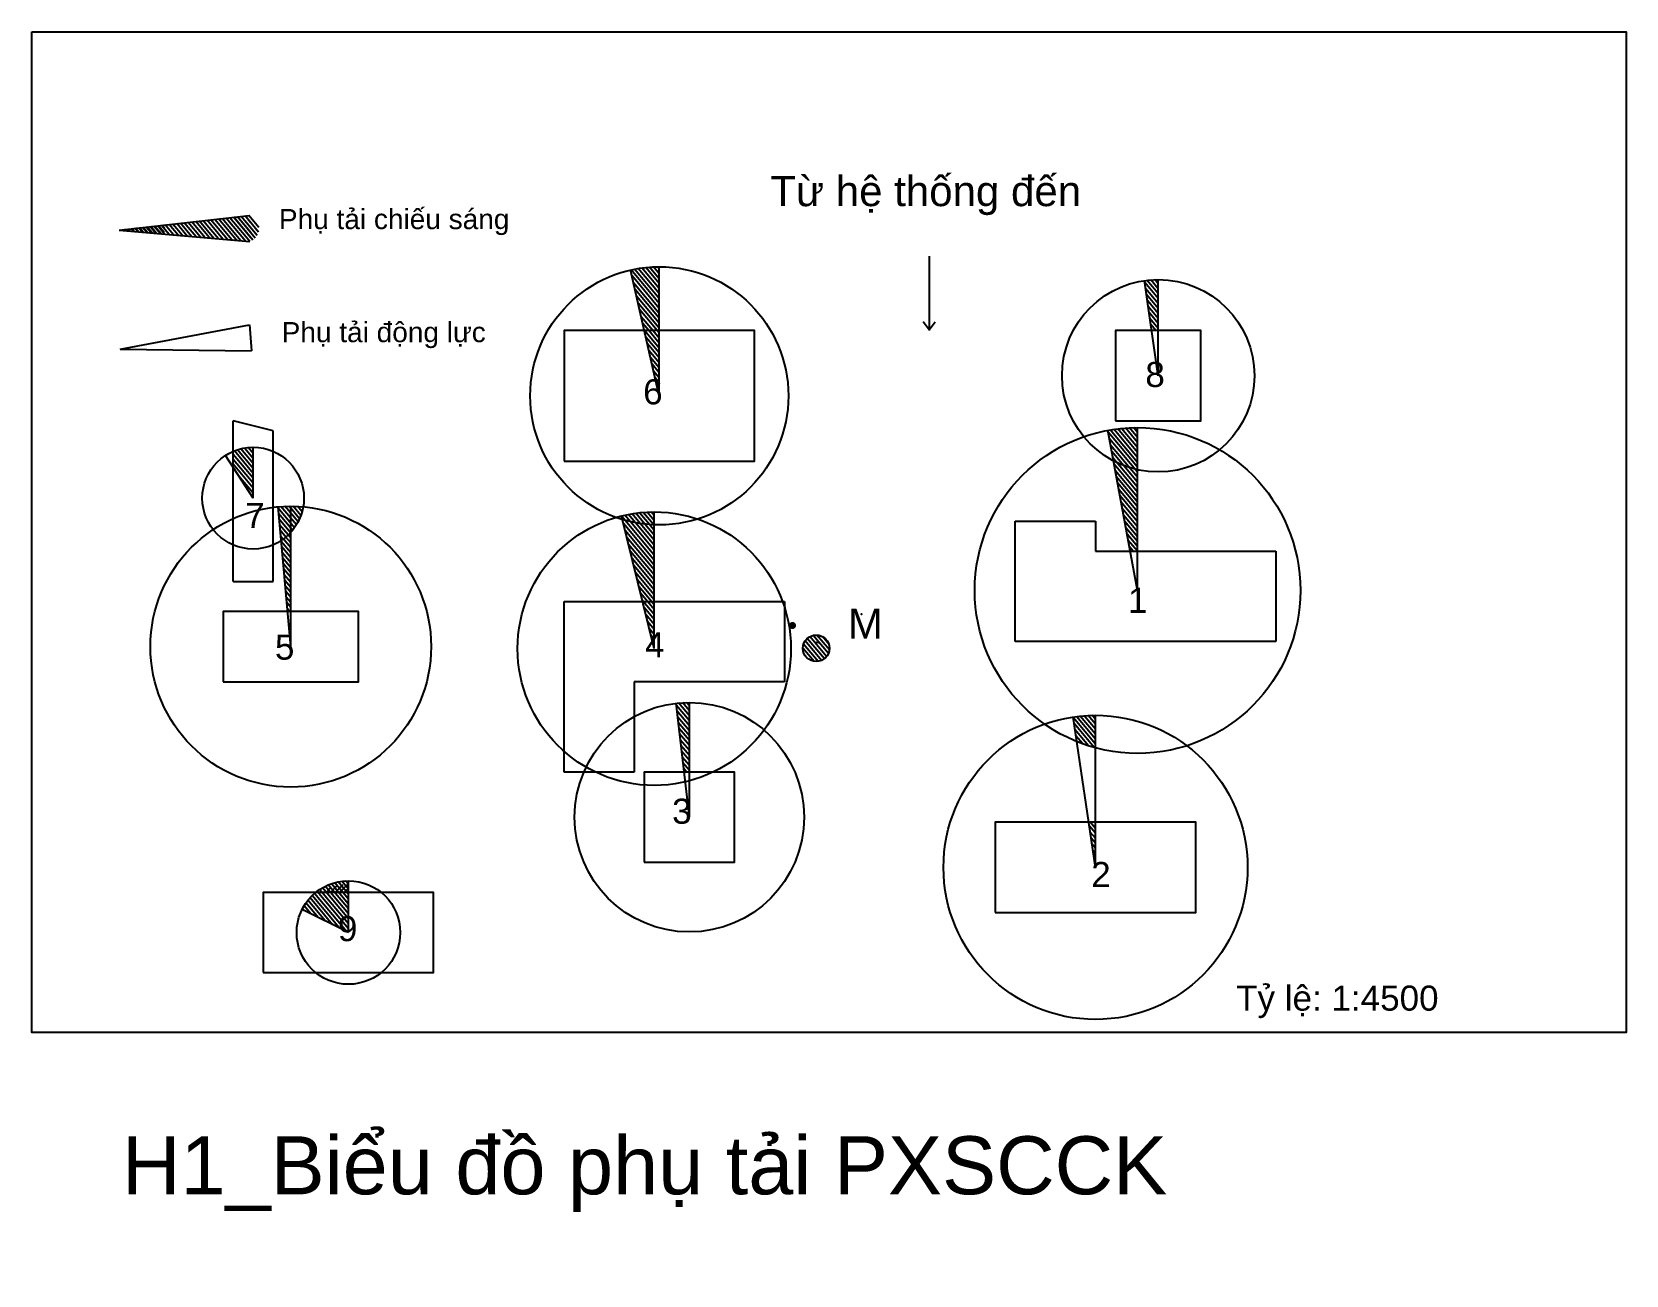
# Model space of a CAD drawing. Header units: inches. Extents: x 3841 to 42180, y -888 to 3732.
# Drawn here: x 3841 to 9768, y -888 to 3732 of the extents above; entities that cross this region are included whole.
import ezdxf

# ---------------------------------------------------------------- set-up
doc = ezdxf.new("R2010")
doc.units = ezdxf.units.IN
doc.header["$MEASUREMENT"] = 0
doc.linetypes.add('JIS_02_1.0', pattern=[2, 1, -1])
doc.layers.add('hatch', color=251, linetype='Continuous')
doc.layers.add('Layer1', color=78, linetype='Continuous')
doc.layers.add('Layer2', color=1, linetype='JIS_02_1.0', lineweight=0)
doc.styles.add('Annotative', font='arial.ttf')
doc.styles.get("Standard").update_dxf_attribs({"font": 'arial.ttf'})
doc.styles.add('style1', font='arial.ttf', dxfattribs={"height": 20})
doc.styles.add('style2', font='arial.ttf', dxfattribs={"height": 20})
pattern_1 = [(310.0067, (3843.461, 12.172), (9.06661, 7.609596), [])]

msp = doc.modelspace()

# ---------------------------------------------------------------- texts
at = {"attachment_point": 1}
for s, insert, char_height, width, style in [('\\P\\pxt1;{\\H0.15x;T\\fArial|b0|i0|c163|p34;ừ hệ thống đến}', (6586.2, 4439.2), 745.624, 1649.879, 'style2'), ('{\\fArial|b0|i0|c163|p34;8}', (7980.6, 2505.6), 93.203, 308.794, 'Annotative'), ('{\\fArial|b0|i0|c163|p34;6}', (6113.5, 2441), 93.203, 330.338, 'style1'), ('{\\fArial|b0|i0|c163|p34;7}', (4634.1, 1981.8), 93.203, 466.782, 'style1'), ('{\\fArial|b0|i0|c163|p34;M}', (6874.4, 1588.9), 111.844, 134.444, 'style2'), ('{\\fArial|b0|i0|c163|p34;5}', (4744.6, 1492.3), 93.203, 244.163, 'style1'), ('{\\fArial|b0|i0|c163|p34;4 }', (6120.6, 1501), 93.203, 193.894, 'style1'), ('{\\fArial|b0|i0|c163|p34;3}', (6221.2, 882.5), 93.203, 387.788, 'style1'), ('{\\fArial|b0|i0|c163|p34;2}', (7779.5, 647.3), 93.203, 466.782, 'style1'), ('{\\fArial|b0|i0|c163|p34;9}', (4978.8, 446.2), 93.203, 452.42, 'style1'), ('{\\fArial|b0|i0|c163|p34;Tỷ lệ: 1:4500}', (8318.1, 187.9), 93.203, 1149.002, 'style1')]:
    msp.add_mtext(s, dxfattribs=dict(at, insert=insert, char_height=char_height, width=width, style=style))
at = {"color": 0, "lineweight": 211, "char_height": 74.562, "attachment_point": 1, "style": 'style2'}
for s, insert, width in [('P{\\fArial|b0|i0|c163|p34;hụ tải chiếu sáng}', (4759.4, 3073.6), 939.936), ('Ph{\\fArial|b0|i0|c163|p34;ụ tải động lực}', (4769.6, 2653.5), 971.738)]:
    msp.add_mtext(s, dxfattribs=dict(at, insert=insert, width=width))
at = {"insert": (7916, 1666.1), "char_height": 93.203, "attachment_point": 1, "style": 'style1'}
msp.add_mtext_dynamic_manual_height_columns('{\\fArial|b0|i0|c163|p34;1}', width=745.624, gutter_width=3728.1, heights=[0], dxfattribs=at)
at = {"layer": 'Layer2', "linetype": 'ByBlock', "insert": (4175.7, -372.1), "char_height": 215.735, "attachment_point": 1}
msp.add_mtext_dynamic_manual_height_columns('H1_Biểu đồ phụ tải PXSCCK', width=10506.539, gutter_width=1078.7, heights=[310.9], dxfattribs=at)

# ---------------------------------------------------------------- hatches: boundary and pattern name
h = msp.add_hatch()
h.set_pattern_fill('ANSI31', color=256, scale=3.72812, angle=-94.99329)
h.set_pattern_definition(pattern_1)
h.paths.add_polyline_path([(4647.3, 3049.4), (4165.7, 2995.5), (4653.2, 2952.9, 0.717371)])
h = msp.add_hatch()
h.set_pattern_fill('ANSI31', color=256, scale=3.72812, angle=-94.99329)
h.set_pattern_definition(pattern_1)
h.paths.add_polyline_path([(6173.5, 2859.3, 0.055996), (6067.1, 2847.4), (6118.4, 2621.9), (6173.5, 2621.9)])
h = msp.add_hatch()
h.set_pattern_fill('ANSI31', color=256, scale=3.72812, angle=-94.99329)
h.set_pattern_definition(pattern_1)
h.paths.add_polyline_path([(8004.2, 2621.9), (8028.3, 2621.9), (8028.3, 2811.6, 0.035707), (7977.4, 2808)])
h = msp.add_hatch()
h.set_pattern_fill('ANSI31', color=256, scale=3.72812, angle=-94.99329)
h.set_pattern_definition(pattern_1)
h.paths.add_polyline_path([(6173.5, 2621.9), (6118.4, 2621.9), (6173.5, 2379.5)])
h.paths.add_polyline_path([(6085.3, 2296.6), (6204.3, 2296.6), (6204.3, 2488.6), (6085.3, 2488.6)], flags=9)
h = msp.add_hatch()
h.set_pattern_fill('ANSI31', color=256, scale=3.72812, angle=-94.99329)
h.set_pattern_definition(pattern_1)
h.paths.add_polyline_path([(7951.8, 2261.7, 0.045978), (7841.2, 2251.5), (7862.4, 2137.4, 0.066836), (7951.8, 2104.8)])
h.paths.add_polyline_path([(7951.8, 2104.8, -0.066836), (7862.4, 2137.4), (7924.8, 1801.7), (7951.8, 1801.7)])
h = msp.add_hatch()
h.set_pattern_fill('ANSI31', color=256, scale=3.72812, angle=-94.99329)
h.set_pattern_definition(pattern_1)
h.paths.add_polyline_path([(4663.6, 2188.3, 0.101723), (4589.1, 2172.9), (4589.1, 2114), (4663.6, 1999.3)])
h = msp.add_hatch()
h.set_pattern_fill('ANSI31', color=256, scale=3.72812, angle=-94.99329)
h.set_pattern_definition(pattern_1)
h.paths.add_polyline_path([(4850, 1967.4, 0.045109), (4756, 1967.3), (4767.5, 1841.3, 0.20784)])
h.paths.add_polyline_path([(4791.5, 1578), (4803.5, 1578), (4803.5, 1872.1, -0.062837), (4767.5, 1841.3)])
h = msp.add_hatch()
h.set_pattern_fill('ANSI31', color=256, scale=3.72812, angle=-94.99329)
h.set_pattern_definition(pattern_1)
h.paths.add_polyline_path([(6154.9, 1900.1), (6154.9, 1948.2, 0.060331), (6033.6, 1933.5), (6037, 1919.5, 0.062488)])
h = msp.add_hatch()
h.set_pattern_fill('ANSI31', color=256, scale=3.72812, angle=-94.99329)
h.set_pattern_definition(pattern_1)
h.paths.add_polyline_path([(6111.8, 1615.3), (6154.9, 1615.3), (6154.9, 1900.1, -0.062488), (6037, 1919.5)])
h = msp.add_hatch()
h.set_pattern_fill('ANSI31', color=256, scale=3.72812, angle=-94.99329)
h.set_pattern_definition(pattern_1)
h.paths.add_polyline_path([(6154.9, 1615.3), (6111.8, 1615.3), (6154.9, 1440)])
h.paths.add_polyline_path([(6095.7, 1356.9), (6214.7, 1356.9), (6214.7, 1549), (6095.7, 1549)], flags=9)
h = msp.add_hatch()
h.set_pattern_fill('ANSI31', color=256, scale=3.72812, angle=-94.99329)
h.set_pattern_definition(pattern_1)
h.paths.add_polyline_path([(6806.2, 1441.2, 1), (6707.6, 1441.2, 1)])
h = msp.add_hatch()
h.set_pattern_fill('ANSI31', color=256, scale=3.72812, angle=-94.99329)
h.set_pattern_definition(pattern_1)
h.paths.add_polyline_path([(6265.7, 981.5), (6285.4, 981.5), (6285.4, 1240.2, 0.029199), (6235.7, 1237.3)])
h = msp.add_hatch()
h.set_pattern_fill('ANSI31', color=256, scale=3.72812, angle=-94.99329)
h.set_pattern_definition(pattern_1)
h.paths.add_polyline_path([(7770.3, 795.1), (7795.3, 795.1), (7795.3, 1071.4, -0.030245), (7725.8, 1094.6)], flags=17)
h.paths.add_polyline_path([(7795.3, 1192.5, 0.036887), (7712.2, 1186.4), (7795.3, 627.3)])
h = msp.add_hatch()
h.set_pattern_fill('ANSI31', color=256, scale=3.72812, angle=-94.99329)
h.set_pattern_definition(pattern_1)
h.paths.add_polyline_path([(5017.8, 577.4, 0.172628), (4896.3, 534.1), (5017.8, 534.1)])
h.paths.add_polyline_path([(5017.8, 534.1), (4896.3, 534.1, 0.107587), (4845.3, 470.1), (5017.8, 385)])
h.paths.add_polyline_path([(4950.1, 301.8), (5069.1, 301.8), (5069.1, 493.8), (4950.1, 493.8)], flags=9)
at = {"layer": 'hatch'}
h = msp.add_hatch(dxfattribs=at)
h.set_pattern_fill('ANSI31', color=256, scale=3.72812, angle=-94.99329)
h.set_pattern_definition([(310.0067, (3896.821, 6985.835), (9.06661, 7.609596), [])])
h.paths.add_polyline_path([(4332.8, 2980.9), (4335.7, 3014.5), (4165.7, 2995.5)])
h.paths.add_polyline_path([(4045.4, 3049), (4035, 2930.5), (4226.4, 2913.7), (4236.7, 3032.3)], flags=9)
h = msp.add_hatch(dxfattribs=at)
h.set_pattern_fill('ANSI31', color=256, scale=3.72812, angle=-94.99329)
h.set_pattern_definition(pattern_1)
h.paths.add_polyline_path([(4651.8, 2953, 0.049695), (4650.6, 3049.8), (4335.7, 3014.5), (4332.8, 2980.9)])
h = msp.add_hatch(dxfattribs=at)
h.set_pattern_fill('ANSI31', color=256, scale=3.72812)
h.set_pattern_definition([(45, (3843.461, 12.172), (-8.36987, 8.36987), [])])
h.paths.add_polyline_path([(5017.8, 565.1, 0.149853), (4916.9, 534.1), (5017.8, 534.1)])

# ---------------------------------------------------------------- linework, layer by layer
for p, q in [((4165.7, 2995.5), (4650.6, 3049.8)), ((4165.7, 2995.5), (4651.8, 2953)), ((6173.5, 2379.5), (6067.1, 2847.4)), ((6173.5, 2379.5), (6173.5, 2859.3)), ((7176.9, 2899.1), (7176.9, 2621.9)), ((8028.3, 2454.1), (7977.4, 2808)), ((8028.3, 2454.1), (8028.3, 2811.6)), ((4169.8, 2553.4), (4649.5, 2643.5)), ((7176.5, 2624.2), (7154.1, 2655)), ((7176.5, 2624.2), (7198.8, 2655)), ((4169.8, 2553.4), (4657.8, 2547.1)), ((4589.1, 1689.8), (4589.1, 2286.3)), ((4738.2, 2249), (4589.1, 2286.3)), ((7951.8, 1656.3), (7951.8, 2261.7)), ((4738.2, 1689.8), (4738.2, 2249)), ((7951.8, 1656.3), (7841.2, 2251.5)), ((4663.6, 1999.3), (4560.7, 2157.8)), ((4663.6, 1999.3), (4663.6, 2188.3)), ((4663.6, 1999.3), (4663.6, 1999.3)), ((4803.5, 1447.5), (4756, 1967.3)), ((4803.5, 1447.5), (4803.5, 1965.3)), ((6154.9, 1440), (6033.6, 1933.5)), ((6154.9, 1440), (6154.9, 1948.2)), ((7497, 1466.1), (7497, 1913.5)), ((7497, 1913.5), (7795.3, 1913.5)), ((7795.3, 1913.5), (7795.3, 1801.7)), ((7795.3, 1801.7), (8466.3, 1801.7)), ((8466.3, 1801.7), (8466.3, 1466.1)), ((4589.1, 1689.8), (4738.2, 1689.8)), ((7951.8, 1666.1), (7951.8, 1656.3)), ((5819.4, 981.5), (5819.4, 1615.3)), ((5819.4, 1615.3), (6639.6, 1615.3)), ((6639.6, 1615.3), (6639.6, 1317)), ((6154.9, 1440), (6154.9, 1440)), ((8466.3, 1466.1), (7497, 1466.1)), ((6639.6, 1317), (6080.3, 1317)), ((6080.3, 1317), (6080.3, 981.5)), ((6285.4, 813.7), (6235.7, 1237.3)), ((6285.4, 813.7), (6285.4, 1240.2)), ((7795.3, 627.3), (7712.2, 1186.4)), ((7795.3, 627.3), (7795.3, 1192.5)), ((6080.3, 981.5), (5819.4, 981.5)), ((6285.4, 813.7), (6285.4, 813.7)), ((6285.4, 813.7), (6285.4, 813.7)), ((6285.4, 813.7), (6285.4, 813.7)), ((7791.2, 647.3), (7795.3, 627.3)), ((7795.3, 627.3), (7795.3, 627.3)), ((7795.3, 627.3), (7795.3, 627.3)), ((7795.3, 627.3), (7795.3, 627.3)), ((5017.8, 385), (5017.8, 577.4)), ((5017.8, 385), (4845.3, 470.1))]:
    msp.add_line(p, q)
for points in [[(3841, 3732), (9768, 3732), (9768, 13.8), (3841, 13.8)], [(5819.4, 2137.2), (6527.7, 2137.2), (6527.7, 2621.9), (5819.4, 2621.9)], [(7869.8, 2286.3), (8186.7, 2286.3), (8186.7, 2621.9), (7869.8, 2621.9)], [(4551.8, 1317), (5055.1, 1317), (5055.1, 1578), (4551.8, 1578)], [(6117.6, 646), (6453.1, 646), (6453.1, 981.5), (6117.6, 981.5)], [(7422.5, 459.5), (8168.1, 459.5), (8168.1, 795.1), (7422.5, 795.1)], [(4700.9, 235.9), (5334.7, 235.9), (5334.7, 534.1), (4700.9, 534.1)]]:
    msp.add_lwpolyline(points, close=True)
msp.add_lwpolyline([(4649.5, 2643.5), (4657.8, 2547.1)])
for centre, radius in [((6173.5, 2379.5), 479.8), ((8028.3, 2454.1), 357.5), ((7951.8, 1656.3), 605.4), ((4663.6, 1999.3), 189), ((4803.5, 1447.5), 521.9), ((6154.9, 1440), 508.1), ((6756.9, 1441.2), 49.3), ((6285.4, 813.7), 426.5), ((7795.3, 627.3), 565.2), ((5017.8, 385), 192.4)]:
    msp.add_circle(centre, radius)
for p in [(6925.9, 1567.8), (6756.9, 1462.3), (6763.9, 1462.3)]:
    msp.add_point(p)
at = {"layer": 'Layer1', "lineweight": 211}
msp.add_point((6669.4, 1525.8), dxfattribs=at)
msp.add_point((6669.4, 1525.8), dxfattribs=at)

msp.set_redraw_order([(e.dxf.handle, doc.entitydb.next_handle()) for e in msp.query("TEXT MTEXT ATTDEF DIMENSION ARC_DIMENSION")])  # texts and dimensions are drawn at this point

doc.saveas('drawing.dxf')
